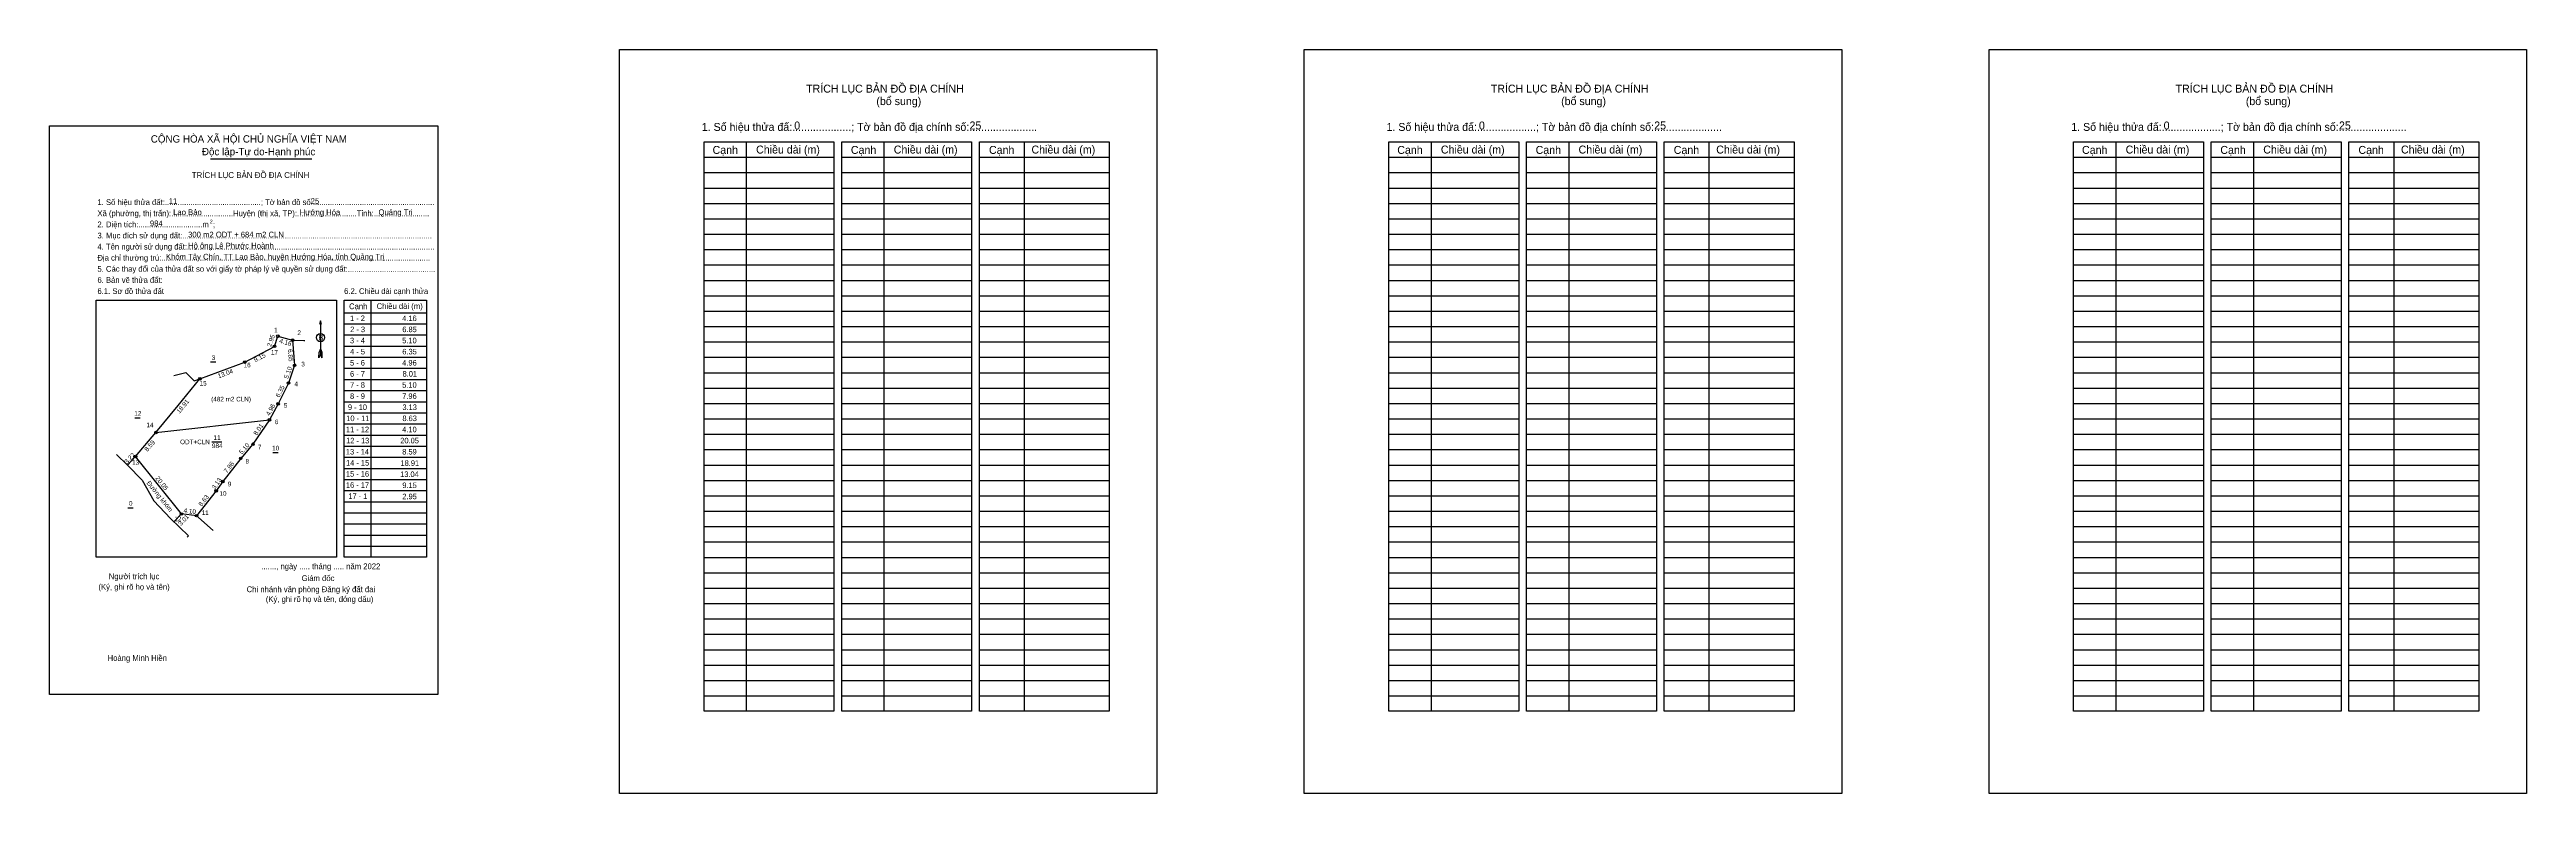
# Model space of a CAD drawing. Extents: x 537509 to 538184, y 1837877 to 1838079.
import ezdxf

# ---------------------------------------------------------------- set-up
doc = ezdxf.new("R2010")
doc.units = 0
for name, color, linetype in [('Level 1', 7, 'Continuous'), ('Level 10', 7, 'Continuous'), ('Level 11', 7, 'Continuous'), ('Level 13', 7, 'Continuous'), ('Level 2', 7, 'Continuous'), ('Level 23', 7, 'Continuous'), ('Level 31', 7, 'Continuous'), ('Level 32', 7, 'Continuous'), ('Level 34', 7, 'Continuous'), ('Level 36', 7, 'Continuous'), ('Level 49', 7, 'Continuous'), ('Level 5', 7, 'Continuous'), ('Level 52', 7, 'Continuous'), ('Level 6', 7, 'Continuous'), ('Level 9', 7, 'Continuous')]:
    doc.layers.add(name, color=color, linetype=linetype)

msp = doc.modelspace()

# ---------------------------------------------------------------- linework, layer by layer
at = {"layer": 'Level 1'}
for p, q in [((537664.45, 1838079.23), (537664.45, 1838079.23)), ((537509.11, 1838058.45), (537509.11, 1838058.45)), ((537698.98, 1838054.11), (537698.98, 1837899.06)), ((537736.5, 1838054.11), (537736.5, 1837899.06)), ((537774.72, 1838054.11), (537774.72, 1837899.06)), ((537885.57, 1838054.11), (537885.57, 1837899.06)), ((537923.09, 1838054.11), (537923.09, 1837899.06)), ((537961.31, 1838054.11), (537961.31, 1837899.06)), ((538072.16, 1838054.11), (538072.16, 1837899.06)), ((538109.68, 1838054.11), (538109.68, 1837899.06)), ((538147.9, 1838054.11), (538147.9, 1837899.06)), ((537687.46, 1838049.92), (537722.87, 1838049.92)), ((537687.46, 1838045.73), (537722.87, 1838045.73)), ((537724.98, 1838049.92), (537760.39, 1838049.92)), ((537724.98, 1838045.73), (537760.39, 1838045.73)), ((537762.49, 1838049.92), (537797.9, 1838049.92)), ((537762.49, 1838045.73), (537797.9, 1838045.73)), ((537874.05, 1838049.92), (537909.46, 1838049.92)), ((537874.05, 1838045.73), (537909.46, 1838045.73)), ((537911.57, 1838049.92), (537946.98, 1838049.92)), ((537911.57, 1838045.73), (537946.98, 1838045.73)), ((537949.08, 1838049.92), (537984.49, 1838049.92)), ((537949.08, 1838045.73), (537984.49, 1838045.73)), ((538060.64, 1838049.92), (538096.05, 1838049.92)), ((538060.64, 1838045.73), (538096.05, 1838045.73)), ((538098.16, 1838049.92), (538133.57, 1838049.92)), ((538098.16, 1838045.73), (538133.57, 1838045.73)), ((538135.67, 1838049.92), (538171.08, 1838049.92)), ((538135.67, 1838045.73), (538171.08, 1838045.73)), ((537687.46, 1838041.54), (537722.87, 1838041.54)), ((537724.98, 1838041.54), (537760.39, 1838041.54)), ((537762.49, 1838041.54), (537797.9, 1838041.54)), ((537874.05, 1838041.54), (537909.46, 1838041.54)), ((537911.57, 1838041.54), (537946.98, 1838041.54)), ((537949.08, 1838041.54), (537984.49, 1838041.54)), ((538060.64, 1838041.54), (538096.05, 1838041.54)), ((538098.16, 1838041.54), (538133.57, 1838041.54)), ((538135.67, 1838041.54), (538171.08, 1838041.54)), ((537687.46, 1838037.35), (537722.87, 1838037.35)), ((537687.46, 1838033.16), (537722.87, 1838033.16)), ((537724.98, 1838037.35), (537760.39, 1838037.35)), ((537724.98, 1838033.16), (537760.39, 1838033.16)), ((537762.49, 1838037.35), (537797.9, 1838037.35)), ((537762.49, 1838033.16), (537797.9, 1838033.16)), ((537874.05, 1838037.35), (537909.46, 1838037.35)), ((537874.05, 1838033.16), (537909.46, 1838033.16)), ((537911.57, 1838037.35), (537946.98, 1838037.35)), ((537911.57, 1838033.16), (537946.98, 1838033.16)), ((537949.08, 1838037.35), (537984.49, 1838037.35)), ((537949.08, 1838033.16), (537984.49, 1838033.16)), ((538060.64, 1838037.35), (538096.05, 1838037.35)), ((538060.64, 1838033.16), (538096.05, 1838033.16)), ((538098.16, 1838037.35), (538133.57, 1838037.35)), ((538098.16, 1838033.16), (538133.57, 1838033.16)), ((538135.67, 1838037.35), (538171.08, 1838037.35)), ((538135.67, 1838033.16), (538171.08, 1838033.16)), ((537687.46, 1838028.97), (537722.87, 1838028.97)), ((537687.46, 1838024.78), (537722.87, 1838024.78)), ((537724.98, 1838028.97), (537760.39, 1838028.97)), ((537724.98, 1838024.78), (537760.39, 1838024.78)), ((537762.49, 1838028.97), (537797.9, 1838028.97)), ((537762.49, 1838024.78), (537797.9, 1838024.78)), ((537874.05, 1838028.97), (537909.46, 1838028.97)), ((537874.05, 1838024.78), (537909.46, 1838024.78)), ((537911.57, 1838028.97), (537946.98, 1838028.97)), ((537911.57, 1838024.78), (537946.98, 1838024.78)), ((537949.08, 1838028.97), (537984.49, 1838028.97)), ((537949.08, 1838024.78), (537984.49, 1838024.78)), ((538060.64, 1838028.97), (538096.05, 1838028.97)), ((538060.64, 1838024.78), (538096.05, 1838024.78)), ((538098.16, 1838028.97), (538133.57, 1838028.97)), ((538098.16, 1838024.78), (538133.57, 1838024.78)), ((538135.67, 1838028.97), (538171.08, 1838028.97)), ((538135.67, 1838024.78), (538171.08, 1838024.78)), ((537687.46, 1838020.59), (537722.87, 1838020.59)), ((537724.98, 1838020.59), (537760.39, 1838020.59)), ((537762.49, 1838020.59), (537797.9, 1838020.59)), ((537874.05, 1838020.59), (537909.46, 1838020.59)), ((537911.57, 1838020.59), (537946.98, 1838020.59)), ((537949.08, 1838020.59), (537984.49, 1838020.59)), ((538060.64, 1838020.59), (538096.05, 1838020.59)), ((538098.16, 1838020.59), (538133.57, 1838020.59)), ((538135.67, 1838020.59), (538171.08, 1838020.59)), ((537687.46, 1838016.4), (537722.87, 1838016.4)), ((537687.46, 1838012.2), (537722.87, 1838012.2)), ((537724.98, 1838016.4), (537760.39, 1838016.4)), ((537724.98, 1838012.2), (537760.39, 1838012.2)), ((537762.49, 1838016.4), (537797.9, 1838016.4)), ((537762.49, 1838012.2), (537797.9, 1838012.2)), ((537874.05, 1838016.4), (537909.46, 1838016.4)), ((537874.05, 1838012.2), (537909.46, 1838012.2)), ((537911.57, 1838016.4), (537946.98, 1838016.4)), ((537911.57, 1838012.2), (537946.98, 1838012.2)), ((537949.08, 1838016.4), (537984.49, 1838016.4)), ((537949.08, 1838012.2), (537984.49, 1838012.2)), ((538060.64, 1838016.4), (538096.05, 1838016.4)), ((538060.64, 1838012.2), (538096.05, 1838012.2)), ((538098.16, 1838016.4), (538133.57, 1838016.4)), ((538098.16, 1838012.2), (538133.57, 1838012.2)), ((538135.67, 1838016.4), (538171.08, 1838016.4)), ((538135.67, 1838012.2), (538171.08, 1838012.2)), ((537521.85, 1838010.97), (537521.85, 1838010.97)), ((537582.94, 1838005.39), (537582.94, 1837996.23)), ((537589.37, 1838007.59), (537611.82, 1838007.59)), ((537589.37, 1838004.56), (537611.82, 1838004.56)), ((537596.63, 1838010.97), (537596.63, 1837940.98)), ((537687.46, 1838008.01), (537722.87, 1838008.01)), ((537724.98, 1838008.01), (537760.39, 1838008.01)), ((537762.49, 1838008.01), (537797.9, 1838008.01)), ((537874.05, 1838008.01), (537909.46, 1838008.01)), ((537911.57, 1838008.01), (537946.98, 1838008.01)), ((537949.08, 1838008.01), (537984.49, 1838008.01)), ((538060.64, 1838008.01), (538096.05, 1838008.01)), ((538098.16, 1838008.01), (538133.57, 1838008.01)), ((538135.67, 1838008.01), (538171.08, 1838008.01)), ((537582.94, 1837997.74), (537582.55, 1837996.81)), ((537582.94, 1837997.74), (537583.33, 1837996.81)), ((537582.94, 1837997.61), (537583.33, 1837996.67)), ((537589.37, 1838001.53), (537611.82, 1838001.53)), ((537589.37, 1837998.5), (537611.82, 1837998.5)), ((537687.46, 1838003.82), (537722.87, 1838003.82)), ((537687.46, 1837999.63), (537722.87, 1837999.63)), ((537724.98, 1838003.82), (537760.39, 1838003.82)), ((537724.98, 1837999.63), (537760.39, 1837999.63)), ((537762.49, 1838003.82), (537797.9, 1838003.82)), ((537762.49, 1837999.63), (537797.9, 1837999.63)), ((537874.05, 1838003.82), (537909.46, 1838003.82)), ((537874.05, 1837999.63), (537909.46, 1837999.63)), ((537911.57, 1838003.82), (537946.98, 1838003.82)), ((537911.57, 1837999.63), (537946.98, 1837999.63)), ((537949.08, 1838003.82), (537984.49, 1838003.82)), ((537949.08, 1837999.63), (537984.49, 1837999.63)), ((538060.64, 1838003.82), (538096.05, 1838003.82)), ((538060.64, 1837999.63), (538096.05, 1837999.63)), ((538098.16, 1838003.82), (538133.57, 1838003.82)), ((538098.16, 1837999.63), (538133.57, 1837999.63)), ((538135.67, 1838003.82), (538171.08, 1838003.82)), ((538135.67, 1837999.63), (538171.08, 1837999.63)), ((537582.53, 1837995.29), (537582.55, 1837996.81)), ((537582.94, 1837996.23), (537582.53, 1837995.29)), ((537582.94, 1837997.48), (537583.33, 1837996.54)), ((537582.94, 1837997.35), (537583.33, 1837996.4)), ((537582.94, 1837997.21), (537583.33, 1837996.27)), ((537582.94, 1837997.08), (537583.33, 1837996.13)), ((537582.94, 1837996.95), (537583.33, 1837996)), ((537582.94, 1837996.82), (537583.34, 1837995.86)), ((537582.94, 1837996.69), (537583.34, 1837995.72)), ((537582.94, 1837996.56), (537583.34, 1837995.59)), ((537582.94, 1837996.42), (537583.34, 1837995.46)), ((537582.94, 1837996.23), (537583.34, 1837995.29)), ((537583.34, 1837995.29), (537583.33, 1837996.81)), ((537589.37, 1837995.47), (537611.82, 1837995.47)), ((537589.37, 1837992.45), (537611.82, 1837992.45)), ((537687.46, 1837995.44), (537722.87, 1837995.44)), ((537687.46, 1837991.25), (537722.87, 1837991.25)), ((537724.98, 1837995.44), (537760.39, 1837995.44)), ((537724.98, 1837991.25), (537760.39, 1837991.25)), ((537762.49, 1837995.44), (537797.9, 1837995.44)), ((537762.49, 1837991.25), (537797.9, 1837991.25)), ((537874.05, 1837995.44), (537909.46, 1837995.44)), ((537874.05, 1837991.25), (537909.46, 1837991.25)), ((537911.57, 1837995.44), (537946.98, 1837995.44)), ((537911.57, 1837991.25), (537946.98, 1837991.25)), ((537949.08, 1837995.44), (537984.49, 1837995.44)), ((537949.08, 1837991.25), (537984.49, 1837991.25)), ((538060.64, 1837995.44), (538096.05, 1837995.44)), ((538060.64, 1837991.25), (538096.05, 1837991.25)), ((538098.16, 1837995.44), (538133.57, 1837995.44)), ((538098.16, 1837991.25), (538133.57, 1837991.25)), ((538135.67, 1837995.44), (538171.08, 1837995.44)), ((538135.67, 1837991.25), (538171.08, 1837991.25)), ((537589.37, 1837989.42), (537611.82, 1837989.42)), ((537589.37, 1837986.39), (537611.82, 1837986.39)), ((537687.46, 1837987.06), (537722.87, 1837987.06)), ((537724.98, 1837987.06), (537760.39, 1837987.06)), ((537762.49, 1837987.06), (537797.9, 1837987.06)), ((537874.05, 1837987.06), (537909.46, 1837987.06)), ((537911.57, 1837987.06), (537946.98, 1837987.06)), ((537949.08, 1837987.06), (537984.49, 1837987.06)), ((538060.64, 1837987.06), (538096.05, 1837987.06)), ((538098.16, 1837987.06), (538133.57, 1837987.06)), ((538135.67, 1837987.06), (538171.08, 1837987.06)), ((537589.37, 1837983.36), (537611.82, 1837983.36)), ((537589.37, 1837980.34), (537611.82, 1837980.34)), ((537687.46, 1837982.87), (537722.87, 1837982.87)), ((537687.46, 1837978.68), (537722.87, 1837978.68)), ((537724.98, 1837982.87), (537760.39, 1837982.87)), ((537724.98, 1837978.68), (537760.39, 1837978.68)), ((537762.49, 1837982.87), (537797.9, 1837982.87)), ((537762.49, 1837978.68), (537797.9, 1837978.68)), ((537874.05, 1837982.87), (537909.46, 1837982.87)), ((537874.05, 1837978.68), (537909.46, 1837978.68)), ((537911.57, 1837982.87), (537946.98, 1837982.87)), ((537911.57, 1837978.68), (537946.98, 1837978.68)), ((537949.08, 1837982.87), (537984.49, 1837982.87)), ((537949.08, 1837978.68), (537984.49, 1837978.68)), ((538060.64, 1837982.87), (538096.05, 1837982.87)), ((538060.64, 1837978.68), (538096.05, 1837978.68)), ((538098.16, 1837982.87), (538133.57, 1837982.87)), ((538098.16, 1837978.68), (538133.57, 1837978.68)), ((538135.67, 1837982.87), (538171.08, 1837982.87)), ((538135.67, 1837978.68), (538171.08, 1837978.68)), ((537589.37, 1837977.31), (537611.82, 1837977.31)), ((537589.37, 1837974.28), (537611.82, 1837974.28)), ((537589.37, 1837971.25), (537611.82, 1837971.25)), ((537687.46, 1837974.49), (537722.87, 1837974.49)), ((537724.98, 1837974.49), (537760.39, 1837974.49)), ((537762.49, 1837974.49), (537797.9, 1837974.49)), ((537874.05, 1837974.49), (537909.46, 1837974.49)), ((537911.57, 1837974.49), (537946.98, 1837974.49)), ((537949.08, 1837974.49), (537984.49, 1837974.49)), ((538060.64, 1837974.49), (538096.05, 1837974.49)), ((538098.16, 1837974.49), (538133.57, 1837974.49)), ((538135.67, 1837974.49), (538171.08, 1837974.49)), ((537589.37, 1837968.23), (537611.82, 1837968.23)), ((537589.37, 1837965.2), (537611.82, 1837965.2)), ((537687.46, 1837970.3), (537722.87, 1837970.3)), ((537687.46, 1837966.11), (537722.87, 1837966.11)), ((537724.98, 1837970.3), (537760.39, 1837970.3)), ((537724.98, 1837966.11), (537760.39, 1837966.11)), ((537762.49, 1837970.3), (537797.9, 1837970.3)), ((537762.49, 1837966.11), (537797.9, 1837966.11)), ((537874.05, 1837970.3), (537909.46, 1837970.3)), ((537874.05, 1837966.11), (537909.46, 1837966.11)), ((537911.57, 1837970.3), (537946.98, 1837970.3)), ((537911.57, 1837966.11), (537946.98, 1837966.11)), ((537949.08, 1837970.3), (537984.49, 1837970.3)), ((537949.08, 1837966.11), (537984.49, 1837966.11)), ((538060.64, 1837970.3), (538096.05, 1837970.3)), ((538060.64, 1837966.11), (538096.05, 1837966.11)), ((538098.16, 1837970.3), (538133.57, 1837970.3)), ((538098.16, 1837966.11), (538133.57, 1837966.11)), ((538135.67, 1837970.3), (538171.08, 1837970.3)), ((538135.67, 1837966.11), (538171.08, 1837966.11)), ((537589.37, 1837962.17), (537611.82, 1837962.17)), ((537589.37, 1837959.14), (537611.82, 1837959.14)), ((537687.46, 1837961.92), (537722.87, 1837961.92)), ((537687.46, 1837957.73), (537722.87, 1837957.73)), ((537724.98, 1837961.92), (537760.39, 1837961.92)), ((537724.98, 1837957.73), (537760.39, 1837957.73)), ((537762.49, 1837961.92), (537797.9, 1837961.92)), ((537762.49, 1837957.73), (537797.9, 1837957.73)), ((537874.05, 1837961.92), (537909.46, 1837961.92)), ((537874.05, 1837957.73), (537909.46, 1837957.73)), ((537911.57, 1837961.92), (537946.98, 1837961.92)), ((537911.57, 1837957.73), (537946.98, 1837957.73)), ((537949.08, 1837961.92), (537984.49, 1837961.92)), ((537949.08, 1837957.73), (537984.49, 1837957.73)), ((538060.64, 1837961.92), (538096.05, 1837961.92)), ((538060.64, 1837957.73), (538096.05, 1837957.73)), ((538098.16, 1837961.92), (538133.57, 1837961.92)), ((538098.16, 1837957.73), (538133.57, 1837957.73)), ((538135.67, 1837961.92), (538171.08, 1837961.92)), ((538135.67, 1837957.73), (538171.08, 1837957.73)), ((537589.37, 1837956.11), (537611.82, 1837956.11)), ((537589.37, 1837953.09), (537611.82, 1837953.09)), ((537687.46, 1837953.54), (537722.87, 1837953.54)), ((537724.98, 1837953.54), (537760.39, 1837953.54)), ((537762.49, 1837953.54), (537797.9, 1837953.54)), ((537874.05, 1837953.54), (537909.46, 1837953.54)), ((537911.57, 1837953.54), (537946.98, 1837953.54)), ((537949.08, 1837953.54), (537984.49, 1837953.54)), ((538060.64, 1837953.54), (538096.05, 1837953.54)), ((538098.16, 1837953.54), (538133.57, 1837953.54)), ((538135.67, 1837953.54), (538171.08, 1837953.54)), ((537589.37, 1837950.06), (537611.82, 1837950.06)), ((537589.37, 1837947.03), (537611.82, 1837947.03)), ((537589.37, 1837944), (537611.82, 1837944)), ((537687.46, 1837949.35), (537722.87, 1837949.35)), ((537687.46, 1837945.16), (537722.87, 1837945.16)), ((537724.98, 1837949.35), (537760.39, 1837949.35)), ((537724.98, 1837945.16), (537760.39, 1837945.16)), ((537762.49, 1837949.35), (537797.9, 1837949.35)), ((537762.49, 1837945.16), (537797.9, 1837945.16)), ((537874.05, 1837949.35), (537909.46, 1837949.35)), ((537874.05, 1837945.16), (537909.46, 1837945.16)), ((537911.57, 1837949.35), (537946.98, 1837949.35)), ((537911.57, 1837945.16), (537946.98, 1837945.16)), ((537949.08, 1837949.35), (537984.49, 1837949.35)), ((537949.08, 1837945.16), (537984.49, 1837945.16)), ((538060.64, 1837949.35), (538096.05, 1837949.35)), ((538060.64, 1837945.16), (538096.05, 1837945.16)), ((538098.16, 1837949.35), (538133.57, 1837949.35)), ((538098.16, 1837945.16), (538133.57, 1837945.16)), ((538135.67, 1837949.35), (538171.08, 1837949.35)), ((538135.67, 1837945.16), (538171.08, 1837945.16)), ((537587.35, 1837940.98), (537587.35, 1837940.98)), ((537687.46, 1837940.97), (537722.87, 1837940.97)), ((537724.98, 1837940.97), (537760.39, 1837940.97)), ((537762.49, 1837940.97), (537797.9, 1837940.97)), ((537874.05, 1837940.97), (537909.46, 1837940.97)), ((537911.57, 1837940.97), (537946.98, 1837940.97)), ((537949.08, 1837940.97), (537984.49, 1837940.97)), ((538060.64, 1837940.97), (538096.05, 1837940.97)), ((538098.16, 1837940.97), (538133.57, 1837940.97)), ((538135.67, 1837940.97), (538171.08, 1837940.97)), ((537687.46, 1837936.77), (537722.87, 1837936.77)), ((537687.46, 1837932.58), (537722.87, 1837932.58)), ((537724.98, 1837936.77), (537760.39, 1837936.77)), ((537724.98, 1837932.58), (537760.39, 1837932.58)), ((537762.49, 1837936.77), (537797.9, 1837936.77)), ((537762.49, 1837932.58), (537797.9, 1837932.58)), ((537874.05, 1837936.77), (537909.46, 1837936.77)), ((537874.05, 1837932.58), (537909.46, 1837932.58)), ((537911.57, 1837936.77), (537946.98, 1837936.77)), ((537911.57, 1837932.58), (537946.98, 1837932.58)), ((537949.08, 1837936.77), (537984.49, 1837936.77)), ((537949.08, 1837932.58), (537984.49, 1837932.58)), ((538060.64, 1837936.77), (538096.05, 1837936.77)), ((538060.64, 1837932.58), (538096.05, 1837932.58)), ((538098.16, 1837936.77), (538133.57, 1837936.77)), ((538098.16, 1837932.58), (538133.57, 1837932.58)), ((538135.67, 1837936.77), (538171.08, 1837936.77)), ((538135.67, 1837932.58), (538171.08, 1837932.58)), ((537687.46, 1837928.39), (537722.87, 1837928.39)), ((537687.46, 1837924.2), (537722.87, 1837924.2)), ((537724.98, 1837928.39), (537760.39, 1837928.39)), ((537724.98, 1837924.2), (537760.39, 1837924.2)), ((537762.49, 1837928.39), (537797.9, 1837928.39)), ((537762.49, 1837924.2), (537797.9, 1837924.2)), ((537874.05, 1837928.39), (537909.46, 1837928.39)), ((537874.05, 1837924.2), (537909.46, 1837924.2)), ((537911.57, 1837928.39), (537946.98, 1837928.39)), ((537911.57, 1837924.2), (537946.98, 1837924.2)), ((537949.08, 1837928.39), (537984.49, 1837928.39)), ((537949.08, 1837924.2), (537984.49, 1837924.2)), ((538060.64, 1837928.39), (538096.05, 1837928.39)), ((538060.64, 1837924.2), (538096.05, 1837924.2)), ((538098.16, 1837928.39), (538133.57, 1837928.39)), ((538098.16, 1837924.2), (538133.57, 1837924.2)), ((538135.67, 1837928.39), (538171.08, 1837928.39)), ((538135.67, 1837924.2), (538171.08, 1837924.2)), ((537687.46, 1837920.01), (537722.87, 1837920.01)), ((537724.98, 1837920.01), (537760.39, 1837920.01)), ((537762.49, 1837920.01), (537797.9, 1837920.01)), ((537874.05, 1837920.01), (537909.46, 1837920.01)), ((537911.57, 1837920.01), (537946.98, 1837920.01)), ((537949.08, 1837920.01), (537984.49, 1837920.01)), ((538060.64, 1837920.01), (538096.05, 1837920.01)), ((538098.16, 1837920.01), (538133.57, 1837920.01)), ((538135.67, 1837920.01), (538171.08, 1837920.01)), ((537687.46, 1837915.82), (537722.87, 1837915.82)), ((537687.46, 1837911.63), (537722.87, 1837911.63)), ((537724.98, 1837915.82), (537760.39, 1837915.82)), ((537724.98, 1837911.63), (537760.39, 1837911.63)), ((537762.49, 1837915.82), (537797.9, 1837915.82)), ((537762.49, 1837911.63), (537797.9, 1837911.63)), ((537874.05, 1837915.82), (537909.46, 1837915.82)), ((537874.05, 1837911.63), (537909.46, 1837911.63)), ((537911.57, 1837915.82), (537946.98, 1837915.82)), ((537911.57, 1837911.63), (537946.98, 1837911.63)), ((537949.08, 1837915.82), (537984.49, 1837915.82)), ((537949.08, 1837911.63), (537984.49, 1837911.63)), ((538060.64, 1837915.82), (538096.05, 1837915.82)), ((538060.64, 1837911.63), (538096.05, 1837911.63)), ((538098.16, 1837915.82), (538133.57, 1837915.82)), ((538098.16, 1837911.63), (538133.57, 1837911.63)), ((538135.67, 1837915.82), (538171.08, 1837915.82)), ((538135.67, 1837911.63), (538171.08, 1837911.63)), ((537614.91, 1837903.67), (537614.91, 1837903.67)), ((537687.46, 1837907.44), (537722.87, 1837907.44)), ((537687.46, 1837903.25), (537722.87, 1837903.25)), ((537724.98, 1837907.44), (537760.39, 1837907.44)), ((537724.98, 1837903.25), (537760.39, 1837903.25)), ((537762.49, 1837907.44), (537797.9, 1837907.44)), ((537762.49, 1837903.25), (537797.9, 1837903.25)), ((537874.05, 1837907.44), (537909.46, 1837907.44)), ((537874.05, 1837903.25), (537909.46, 1837903.25)), ((537911.57, 1837907.44), (537946.98, 1837907.44)), ((537911.57, 1837903.25), (537946.98, 1837903.25)), ((537949.08, 1837907.44), (537984.49, 1837907.44)), ((537949.08, 1837903.25), (537984.49, 1837903.25)), ((538060.64, 1837907.44), (538096.05, 1837907.44)), ((538060.64, 1837903.25), (538096.05, 1837903.25)), ((538098.16, 1837907.44), (538133.57, 1837907.44)), ((538098.16, 1837903.25), (538133.57, 1837903.25)), ((538135.67, 1837907.44), (538171.08, 1837907.44)), ((538135.67, 1837903.25), (538171.08, 1837903.25)), ((537810.89, 1837876.69), (537810.89, 1837876.69))]:
    msp.add_line(p, q, dxfattribs=at)
for points in [[(537687.46, 1838054.11), (537722.87, 1838054.11), (537722.87, 1837899.06), (537687.46, 1837899.06)], [(537724.98, 1838054.11), (537760.39, 1838054.11), (537760.39, 1837899.06), (537724.98, 1837899.06)], [(537762.49, 1838054.11), (537797.9, 1838054.11), (537797.9, 1837899.06), (537762.49, 1837899.06)], [(537874.05, 1838054.11), (537909.46, 1838054.11), (537909.46, 1837899.06), (537874.05, 1837899.06)], [(537911.57, 1838054.11), (537946.98, 1838054.11), (537946.98, 1837899.06), (537911.57, 1837899.06)], [(537949.08, 1838054.11), (537984.49, 1838054.11), (537984.49, 1837899.06), (537949.08, 1837899.06)], [(538060.64, 1838054.11), (538096.05, 1838054.11), (538096.05, 1837899.06), (538060.64, 1837899.06)], [(538098.16, 1838054.11), (538133.57, 1838054.11), (538133.57, 1837899.06), (538098.16, 1837899.06)], [(538135.67, 1838054.11), (538171.08, 1838054.11), (538171.08, 1837899.06), (538135.67, 1837899.06)], [(537521.85, 1838010.97), (537587.35, 1838010.97), (537587.35, 1837940.98), (537521.85, 1837940.98)], [(537589.37, 1838010.97), (537611.82, 1838010.97), (537611.82, 1837940.98), (537589.37, 1837940.98)]]:
    msp.add_lwpolyline(points, close=True, dxfattribs=at)
msp.add_lwpolyline([(537583.2, 1838004.41), (537582.94, 1838005.39), (537582.67, 1838004.41)], dxfattribs=at)
msp.add_circle((537582.94, 1838000.81), 1.12, dxfattribs=at)
at = {"layer": 'Level 10'}
msp.add_line((537527.38, 1837969.02), (537530.36, 1837966.05), dxfattribs=at)
msp.add_lwpolyline([(537571.35, 1838001.21), (537575.36, 1838000.09), (537575.89, 1837993.26), (537574.22, 1837988.44), (537571.39, 1837982.76), (537569.03, 1837978.4), (537564.55, 1837971.76), (537561.2, 1837967.92), (537556.31, 1837961.64), (537554.51, 1837959.08), (537549.15, 1837952.32), (537545.08, 1837952.78), (537532.54, 1837968.42), (537538.11, 1837974.96), (537544.16, 1837982.35), (537550.09, 1837989.59), (537562.31, 1837994.14), (537570.4, 1837998.42)], close=True, dxfattribs=at)
at = {"layer": 'Level 11'}
for centre in [(537570.4, 1837998.42), (537571.35, 1838001.21), (537571.35, 1838001.21), (537575.36, 1838000.09), (537562.31, 1837994.14), (537575.89, 1837993.26), (537550.09, 1837989.59), (537574.22, 1837988.44), (537569.03, 1837978.4), (537571.39, 1837982.76), (537538.11, 1837974.96), (537564.55, 1837971.76), (537532.54, 1837968.42), (537561.2, 1837967.92), (537554.51, 1837959.08), (537556.31, 1837961.64), (537545.08, 1837952.78), (537549.15, 1837952.32)]:
    msp.add_circle(centre, 0.349, dxfattribs=at)
at = {"layer": 'Level 13'}
for p, q in [((537553.01, 1838049.5), (537580.63, 1838049.5)), ((537538.11, 1837974.96), (537569.03, 1837978.4))]:
    msp.add_line(p, q, dxfattribs=at)
at = {"layer": 'Level 2'}
for points in [[(537664.45, 1838079.23), (537810.89, 1838079.23), (537810.89, 1837876.69), (537664.45, 1837876.69)], [(537851.04, 1838079.23), (537997.48, 1838079.23), (537997.48, 1837876.69), (537851.04, 1837876.69)], [(538037.63, 1838079.23), (538184.07, 1838079.23), (538184.07, 1837876.69), (538037.63, 1837876.69)], [(537509.11, 1838058.45), (537614.91, 1838058.45), (537614.91, 1837903.67), (537509.11, 1837903.67)]]:
    msp.add_lwpolyline(points, close=True, dxfattribs=at)
at = {"layer": 'Level 23'}
for points in [[(537532.54, 1837968.42), (537530.36, 1837966.05), (537534.37, 1837961.99), (537537.57, 1837956.32), (537542.03, 1837951.54), (537546.95, 1837946.85), (537546.62, 1837946.48)], [(537549.52, 1837951.99), (537549.68, 1837951.84), (537553.68, 1837948.24)]]:
    msp.add_lwpolyline(points, dxfattribs=at)
at = {"layer": 'Level 31'}
msp.add_lwpolyline([(537575.87, 1838000.07), (537578.44, 1838000.01), (537578.71, 1838000.02)], dxfattribs=at)
at = {"layer": 'Level 32'}
msp.add_lwpolyline([(537542.94, 1837990.47), (537546.22, 1837991.31), (537548.54, 1837989)], dxfattribs=at)
at = {"layer": 'Level 5'}
for p, q in [((537548.54, 1837989), (537550.09, 1837989.59)), ((537545.08, 1837952.78), (537542.98, 1837950.63))]:
    msp.add_line(p, q, dxfattribs=at)
at = {"layer": 'Level 9'}
for p, q in [((537552.97, 1837994.17), (537554.41, 1837994.17)), ((537532.38, 1837978.98), (537533.82, 1837978.98)), ((537553.33, 1837972.41), (537556.04, 1837972.41)), ((537569.94, 1837969.54), (537571.38, 1837969.54)), ((537530.46, 1837954.48), (537531.9, 1837954.48))]:
    msp.add_line(p, q, dxfattribs=at)

# ---------------------------------------------------------------- texts
at = {"layer": 'Level 1'}
for s, height, p in [('TRÍCH LỤC BẢN ĐỒ ĐỊA CHÍNH', 2.1651, (537715.28, 1838067.52)), ('(bổ sung)', 2.165, (537734.42, 1838064.12)), ('TRÍCH LỤC BẢN ĐỒ ĐỊA CHÍNH', 2.1651, (537901.86, 1838067.52)), ('(bổ sung)', 2.165, (537921.02, 1838064.12)), ('TRÍCH LỤC BẢN ĐỒ ĐỊA CHÍNH', 2.1651, (538088.46, 1838067.52)), ('(bổ sung)', 2.165, (538107.6, 1838064.12)), ('1. Số hiệu thửa đấ:....................; Tờ bản đồ địa chính số:.......................', 2.1651, (537686.85, 1838057.09)), ('1. Số hiệu thửa đấ:....................; Tờ bản đồ địa chính số:.......................', 2.1651, (537873.44, 1838057.09)), ('1. Số hiệu thửa đấ:....................; Tờ bản đồ địa chính số:.......................', 2.1651, (538060.03, 1838057.09)), ('Cạnh', 2.165, (537689.79, 1838050.83)), ('Chiều dài (m)', 2.1651, (537701.65, 1838050.93)), ('Cạnh', 2.165, (537727.48, 1838050.83)), ('Chiều dài (m)', 2.1651, (537739.17, 1838050.93)), ('Cạnh', 2.165, (537765.11, 1838050.83)), ('Chiều dài (m)', 2.1651, (537776.69, 1838050.93)), ('Cạnh', 2.165, (537876.37, 1838050.83)), ('Chiều dài (m)', 2.1651, (537888.25, 1838050.93)), ('Cạnh', 2.165, (537914.07, 1838050.83)), ('Chiều dài (m)', 2.1651, (537925.77, 1838050.93)), ('Cạnh', 2.165, (537951.71, 1838050.83)), ('Chiều dài (m)', 2.1651, (537963.28, 1838050.93)), ('Cạnh', 2.165, (538062.97, 1838050.83)), ('Chiều dài (m)', 2.1651, (538074.84, 1838050.93)), ('Cạnh', 2.165, (538100.66, 1838050.83)), ('Chiều dài (m)', 2.1651, (538112.35, 1838050.93)), ('Cạnh', 2.165, (538138.29, 1838050.83)), ('Chiều dài (m)', 2.1651, (538149.87, 1838050.93)), ('TRÍCH LỤC BẢN ĐỒ ĐỊA CHÍNH', 1.6148, (537547.86, 1838044.25)), ('1. Số hiệu thửa đất:.............................................; Tờ bản đồ số:.........................................................', 1.56431, (537522.16, 1838036.9)), ('Xã (phường, thị trấn):.............................Huyện (thị xã, TP):............................Tỉnh:..........................', 1.56431, (537522.16, 1838033.87)), ('2. Diện tích:..............................m  ;', 1.5643, (537522.16, 1838030.85)), ('2', 1.01, (537552.79, 1838031.91)), ('4. Tên người sử dụng đất:....................................................................................................................', 1.56431, (537522.16, 1838024.79)), ('3. Mục đích sử dụng đất:.....................................................................................................................', 1.56431, (537522.16, 1838027.82)), ('Địa chỉ thường trú:..............................................................................................................................', 1.56431, (537522.16, 1838021.76)), ('5. Các thay đổi của thửa đất so với giấy tờ pháp lý về quyền sử dụng đất:.........................................', 1.56431, (537522.16, 1838018.74)), ('6. Bản vẽ thửa đất:', 1.5643, (537522.16, 1838015.71)), ('6.1. Sơ đồ thửa đất', 1.5643, (537522.16, 1838012.68)), ('6.2. Chiều dài cạnh thửa', 1.5643, (537589.37, 1838012.68)), ('Cạnh', 1.564, (537590.73, 1838008.55)), ('Chiều dài (m)', 1.5643, (537598.25, 1838008.6)), ('B', 1.51, (537582.38, 1838000.07)), ('......., ngày ..... tháng ..... năm 2022', 1.5643, (537566.81, 1837937.75)), ('(Ký, ghi rõ họ và tên)', 1.5643, (537522.44, 1837932.15)), ('Người trích lục', 1.5643, (537525.24, 1837935.02)), ('Chi nhánh văn phòng Đăng ký đất đai', 1.5643, (537562.83, 1837931.49)), ('(Ký, ghi rõ họ và tên, đóng dấu)', 1.5643, (537568.04, 1837928.82)), ('Giám đốc', 1.564, (537577.8, 1837934.52)), ('Hoàng Minh Hiền', 1.5643, (537524.94, 1837912.78))]:
    msp.add_text(s, height=height, dxfattribs=at).set_placement(p)
at = {"layer": 'Level 13'}
for s, height, p in [('CỘNG HÒA XÃ HỘI CHỦ NGHĨA VIỆT NAM', 1.9983, (537536.7, 1838053.91)), ('Độc lập-Tự do-Hạnh phúc', 1.9983, (537550.63, 1838050.46)), ('ODT+CLN', 1.25, (537544.69, 1837971.78)), ('984', 1.25, (537553.37, 1837970.73)), ('11', 1.25, (537553.8, 1837972.97))]:
    msp.add_text(s, height=height, dxfattribs=at).set_placement(p)
at = {"layer": 'Level 34'}
for s, rotation, p in [('3.22', 47.39118, (537530.29, 1837966.31)), ('Đường khóm', 308.7223, (537535.48, 1837961.16)), ('3.01', 47.39118, (537544.97, 1837949.47))]:
    msp.add_text(s, height=1.25, rotation=rotation, dxfattribs=at).set_placement(p)
at = {"layer": 'Level 36'}
for s, p in [('3', (537553.31, 1837994.72)), ('12', (537532.21, 1837979.53)), ('10', (537569.77, 1837970.1)), ('0', (537530.75, 1837955.04))]:
    msp.add_text(s, height=1.25, dxfattribs=at).set_placement(p)
at = {"layer": 'Level 49'}
for s, rotation, p in [('2.95', 71.1962, (537569.5, 1837998.21)), ('4.16', 344.39486, (537571.63, 1837999.4)), ('6.85', 274.43719, (537574.04, 1837997.62)), ('13.04', 20.42233, (537555.22, 1837989.7)), ('9.15', 27.881, (537565.18, 1837994.07)), ('5.10', 70.89018, (537574.14, 1837989.49)), ('6.35', 63.5157, (537571.74, 1837984.4)), ('18.91', 50.69371, (537544.54, 1837980.04)), ('4.96', 61.57401, (537569.09, 1837979.39)), ('8.59', 49.57956, (537535.79, 1837969.66)), ('5.10', 48.89869, (537561.52, 1837968.92)), ('8.01', 55.99251, (537565.6, 1837974.07)), ('7.96', 52.09345, (537557.45, 1837963.79)), ('20.05', 308.7223, (537537.88, 1837962.44)), ('8.63', 51.58912, (537550.55, 1837954.75)), ('3.13', 54.88799, (537554.18, 1837959.34)), ('4.10', 353.55167, (537545.59, 1837953.14))]:
    msp.add_text(s, height=1.25, rotation=rotation, dxfattribs=at).set_placement(p)
at = {"layer": 'Level 52'}
for s, p in [('1 - 2', (537591, 1838005.31)), ('4.16', (537605.22, 1838005.31)), ('3 - 4', (537590.99, 1837999.26)), ('4 - 5', (537591.02, 1837996.23)), ('2 - 3', (537591.04, 1838002.29)), ('5.10', (537605.21, 1837999.26)), ('6.85', (537605.25, 1838002.29)), ('6.35', (537605.25, 1837996.23)), ('5 - 6', (537590.99, 1837993.2)), ('6 - 7', (537591, 1837990.18)), ('4.96', (537605.22, 1837993.2)), ('8.01', (537605.31, 1837990.18)), ('8 - 9', (537591, 1837984.12)), ('7 - 8', (537591.01, 1837987.15)), ('5.10', (537605.21, 1837987.15)), ('7.96', (537605.22, 1837984.12)), ('10 - 11', (537589.97, 1837978.07)), ('9 - 10', (537590.43, 1837981.09)), ('3.13', (537605.27, 1837981.09)), ('8.63', (537605.27, 1837978.07)), ('11 - 12', (537589.88, 1837975.04)), ('12 - 13', (537589.93, 1837972.01)), ('20.05', (537604.69, 1837972.01)), ('4.10', (537605.21, 1837975.04)), ('13 - 14', (537589.87, 1837968.98)), ('15 - 16', (537589.88, 1837962.93)), ('14 - 15', (537589.91, 1837965.95)), ('13.04', (537604.65, 1837962.85)), ('18.91', (537604.75, 1837965.88)), ('8.59', (537605.22, 1837968.98)), ('16 - 17', (537589.88, 1837959.9)), ('17 - 1', (537590.53, 1837956.87)), ('9.15', (537605.25, 1837959.83)), ('2.95', (537605.25, 1837956.8))]:
    msp.add_text(s, height=1.514, dxfattribs=at).set_placement(p)
at = {"layer": 'Level 6'}
for s, height, p in [('0', 2.17, (537712.03, 1838057.47)), ('25', 2.165, (537759.81, 1838057.49)), ('0', 2.17, (537898.62, 1838057.47)), ('25', 2.165, (537946.39, 1838057.49)), ('0', 2.17, (538085.2, 1838057.47)), ('25', 2.165, (538132.98, 1838057.49)), ('11', 1.564, (537541.61, 1838037.18)), ('25', 1.564, (537580.28, 1838037.2)), ('984', 1.564, (537536.46, 1838031.12)), ('Lao Bảo', 1.564, (537542.8, 1838034.17)), ('Hướng Hóa', 1.564, (537577.3, 1838034.15)), ('Quảng Trị', 1.564, (537598.75, 1838034.16)), ('300 m2 ODT + 684 m2 CLN', 1.5643, (537546.86, 1838028.08)), ('Hộ ông Lê Phước Hoành', 1.5643, (537546.86, 1838025.05)), ('Khóm Tây Chín, TT Lao Bảo, huyện Hướng Hóa, tỉnh Quảng Trị', 1.5643, (537540.83, 1838022.05))]:
    msp.add_text(s, height=height, dxfattribs=at).set_placement(p)
at = {"layer": 'Level 9'}
for s, p in [('1', (537570.31, 1838002.24)), ('2', (537576.66, 1838001.51)), ('16', (537562, 1837992.71)), ('17', (537569.45, 1837996.18)), ('3', (537577.72, 1837992.97)), ('15', (537550.01, 1837987.74)), ('(482 m2 CLN)', (537553.16, 1837983.43)), ('4', (537575.85, 1837987.57)), ('14', (537535.5, 1837976.39)), ('6', (537570.52, 1837977.24)), ('5', (537572.97, 1837981.73)), ('7', (537565.9, 1837970.4)), ('13', (537531.62, 1837966.19)), ('8', (537562.52, 1837966.5)), ('10', (537555.41, 1837957.74)), ('9', (537557.68, 1837960.31)), ('12', (537543.12, 1837950.82)), ('11', (537550.57, 1837952.51))]:
    msp.add_text(s, height=1.25, dxfattribs=at).set_placement(p)

doc.saveas('drawing.dxf')
